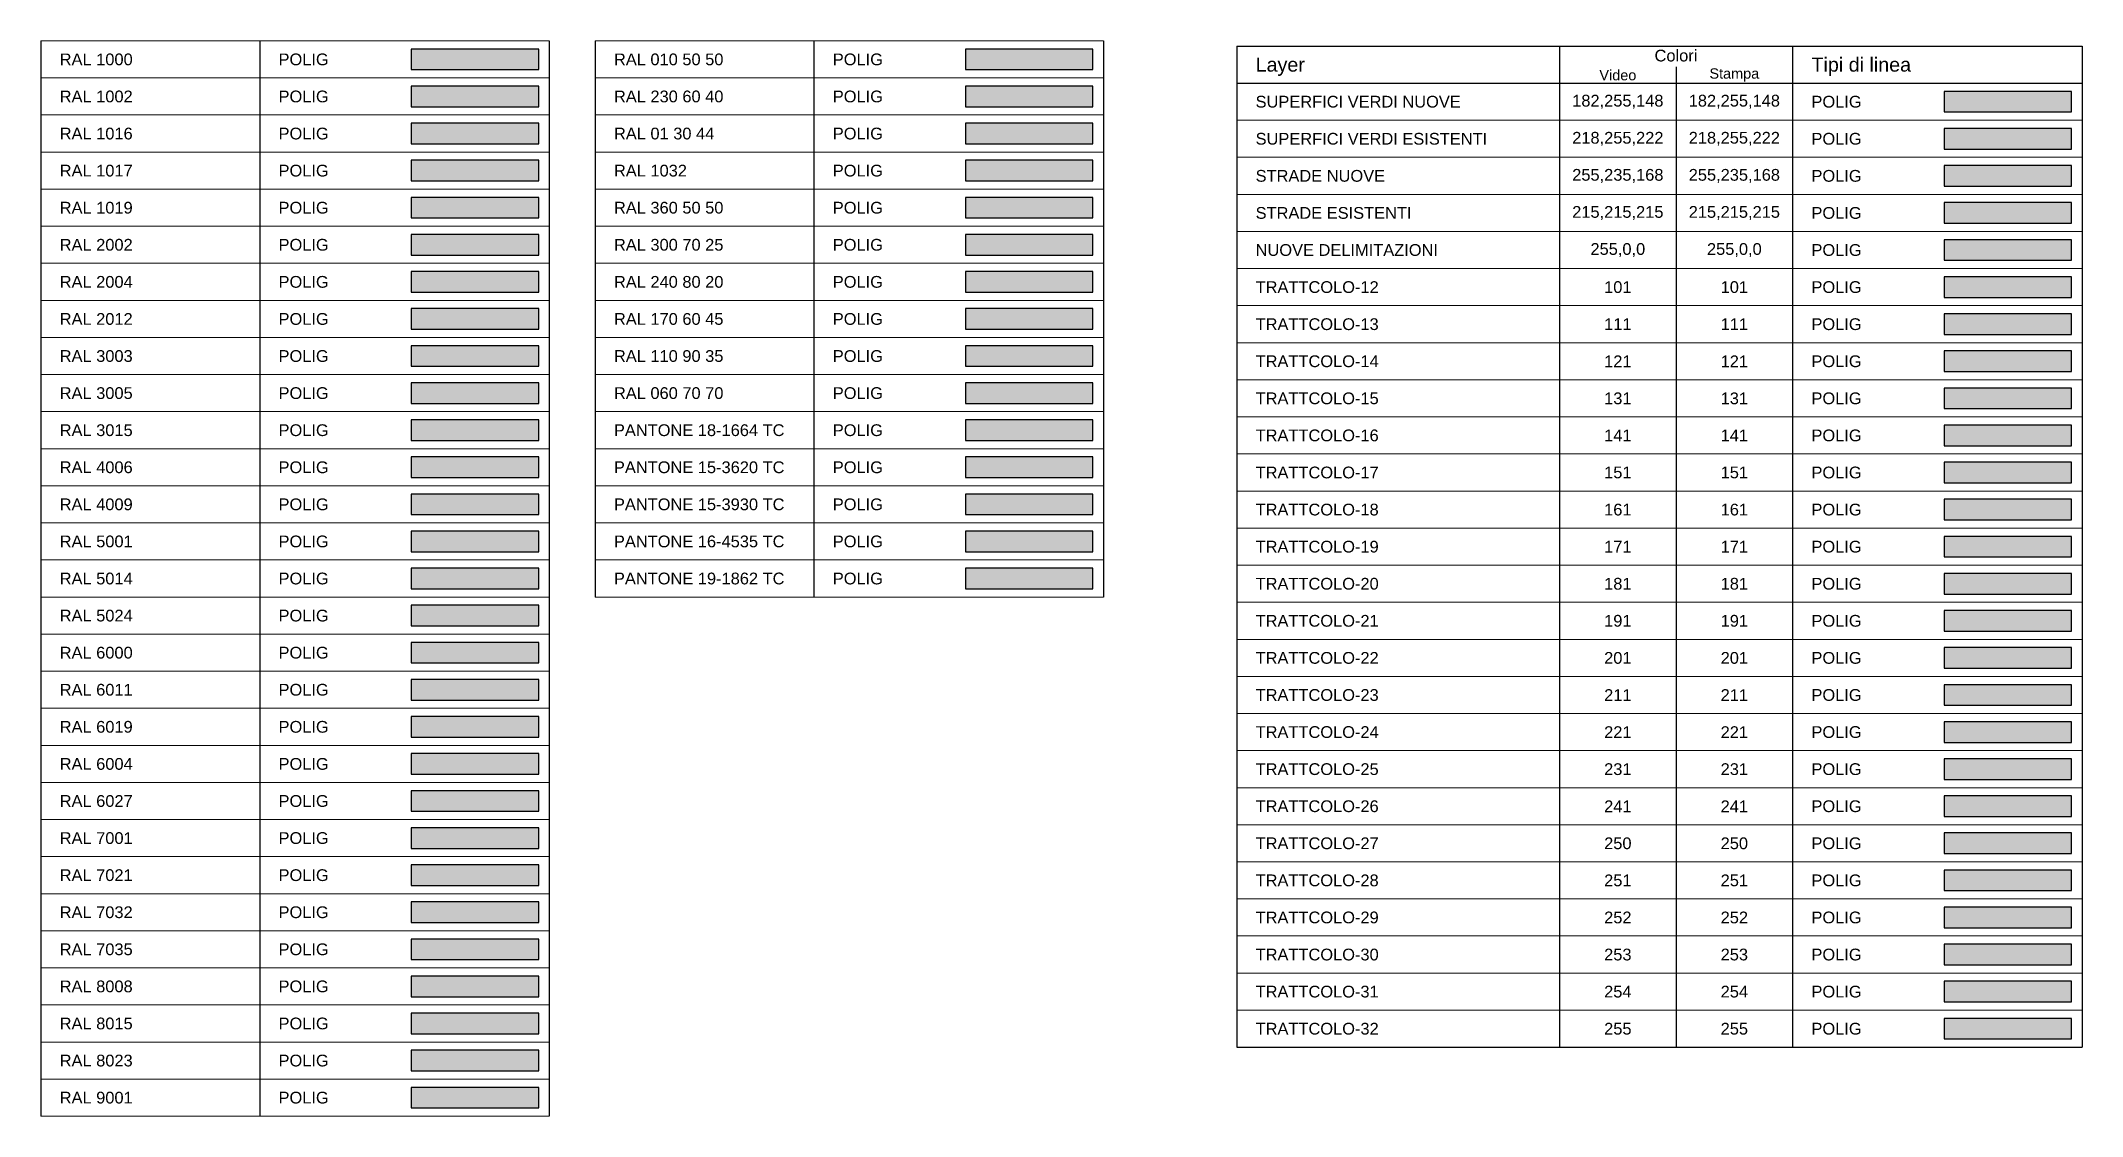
# Model space of a CAD drawing. Header units: millimetres. Extents: x -229 to 63875, y -200 to 109542.
# Drawn here: x 462.45 to 505.9, y 118.56 to 141.44 of the extents above; entities that cross this region are included whole.
import ezdxf
from ezdxf.enums import TextEntityAlignment as Align

# ---------------------------------------------------------------- set-up
doc = ezdxf.new("R2010")
doc.units = ezdxf.units.MM
for name, color, linetype, lineweight in [('01-010', 131, 'Continuous', 9), ('02-010', 51, 'Continuous', 9), ('03-010', 211, 'Continuous', 9), ('04-010', 101, 'Continuous', 9), ('05-020', 240, 'Continuous', 20), ('LINE018', 6, 'Continuous', 18), ('LINE025', 7, 'Continuous', 25), ('TEXT025', 7, 'Continuous', 25)]:
    doc.layers.add(name, color=color, linetype=linetype, lineweight=lineweight)
for name, color, linetype, true_color in [('NUOVE DELIMITAZIONI', 1, 'Continuous', 0xff0000), ('STRADE ESISTENTI', 7, 'Continuous', 0xd7d7d7), ('STRADE NUOVE', 7, 'Continuous', 0xffeba8), ('SUPERFICI VERDI NUOVE', 7, 'Continuous', 0xb6ff94)]:
    doc.layers.add(name, color=color, linetype=linetype, true_color=true_color)
for name, color, linetype in [('TEXT035', 1, 'Continuous'), ('TRATTCOLO-12', 101, 'Continuous'), ('TRATTCOLO-13', 111, 'Continuous'), ('TRATTCOLO-14', 121, 'Continuous'), ('TRATTCOLO-15', 131, 'Continuous'), ('TRATTCOLO-16', 141, 'Continuous'), ('TRATTCOLO-17', 151, 'Continuous'), ('TRATTCOLO-18', 161, 'Continuous'), ('TRATTCOLO-19', 171, 'Continuous'), ('TRATTCOLO-2', 21, 'Continuous'), ('TRATTCOLO-20', 181, 'Continuous'), ('TRATTCOLO-21', 191, 'Continuous'), ('TRATTCOLO-22', 201, 'Continuous'), ('TRATTCOLO-23', 211, 'Continuous'), ('TRATTCOLO-24', 221, 'Continuous'), ('TRATTCOLO-25', 231, 'Continuous'), ('TRATTCOLO-26', 241, 'Continuous'), ('TRATTCOLO-27', 250, 'Continuous'), ('TRATTCOLO-28', 251, 'Continuous'), ('TRATTCOLO-29', 252, 'Continuous'), ('TRATTCOLO-3', 31, 'Continuous'), ('TRATTCOLO-30', 253, 'Continuous'), ('TRATTCOLO-31', 254, 'Continuous'), ('TRATTCOLO-32', 255, 'Continuous'), ('TRATTCOLO-4', 41, 'Continuous'), ('TRATTCOLO-5', 40, 'Continuous'), ('TRATTCOLO-6', 44, 'Continuous')]:
    doc.layers.add(name, color=color, linetype=linetype)
doc.styles.add('ARIAL', font='arial.ttf')

msp = doc.modelspace()

# ---------------------------------------------------------------- texts
at = {"layer": 'TEXT025', "style": 'ARIAL'}
for s, p in [('RAL 1000', (462.85378, 141.04477)), ('POLIG', (467.51157, 141.04477)), ('RAL 010 50 50', (474.64962, 141.04477)), ('POLIG', (479.30741, 141.04477)), ('RAL 1002', (462.85378, 140.25575)), ('POLIG', (467.51157, 140.25575)), ('RAL 230 60 40', (474.64962, 140.25575)), ('POLIG', (479.30741, 140.25575)), ('SUPERFICI VERDI NUOVE', (488.30583, 140.14456)), ('POLIG', (500.13621, 140.14456)), ('RAL 1016', (462.85378, 139.46673)), ('POLIG', (467.51157, 139.46673)), ('RAL 01 30 44', (474.64962, 139.46673)), ('POLIG', (479.30741, 139.46673)), ('SUPERFICI VERDI ESISTENTI', (488.30583, 139.35555)), ('POLIG', (500.13621, 139.35555)), ('RAL 1017', (462.85378, 138.67772)), ('POLIG', (467.51157, 138.67772)), ('RAL 1032', (474.64962, 138.67772)), ('POLIG', (479.30741, 138.67772)), ('STRADE NUOVE', (488.30583, 138.56653)), ('POLIG', (500.13621, 138.56653)), ('RAL 1019', (462.85378, 137.8887)), ('POLIG', (467.51157, 137.8887)), ('RAL 360 50 50', (474.64962, 137.8887)), ('POLIG', (479.30741, 137.8887)), ('STRADE ESISTENTI', (488.30583, 137.77751)), ('POLIG', (500.13621, 137.77751)), ('RAL 2002', (462.85378, 137.09968)), ('POLIG', (467.51157, 137.09968)), ('RAL 300 70 25', (474.64962, 137.09968)), ('POLIG', (479.30741, 137.09968)), ('NUOVE DELIMITAZIONI', (488.30583, 136.9885)), ('POLIG', (500.13621, 136.9885)), ('RAL 2004', (462.85378, 136.31067)), ('POLIG', (467.51157, 136.31067)), ('RAL 240 80 20', (474.64962, 136.31067)), ('POLIG', (479.30741, 136.31067)), ('TRATTCOLO-12', (488.30583, 136.19948)), ('POLIG', (500.13621, 136.19948)), ('RAL 2012', (462.85378, 135.52165)), ('POLIG', (467.51157, 135.52165)), ('RAL 170 60 45', (474.64962, 135.52165)), ('POLIG', (479.30741, 135.52165)), ('TRATTCOLO-13', (488.30583, 135.41046)), ('POLIG', (500.13621, 135.41046)), ('RAL 3003', (462.85378, 134.73263)), ('POLIG', (467.51157, 134.73263)), ('RAL 110 90 35', (474.64962, 134.73263)), ('POLIG', (479.30741, 134.73263)), ('TRATTCOLO-14', (488.30583, 134.62145)), ('POLIG', (500.13621, 134.62145)), ('RAL 3005', (462.85378, 133.94362)), ('POLIG', (467.51157, 133.94362)), ('RAL 060 70 70', (474.64962, 133.94362)), ('POLIG', (479.30741, 133.94362)), ('TRATTCOLO-15', (488.30583, 133.83243)), ('POLIG', (500.13621, 133.83243)), ('RAL 3015', (462.85378, 133.1546)), ('POLIG', (467.51157, 133.1546)), ('PANTONE 18-1664 TC', (474.64962, 133.1546)), ('POLIG', (479.30741, 133.1546)), ('TRATTCOLO-16', (488.30583, 133.04341)), ('POLIG', (500.13621, 133.04341)), ('RAL 4006', (462.85378, 132.36558)), ('POLIG', (467.51157, 132.36558)), ('PANTONE 15-3620 TC', (474.64962, 132.36558)), ('POLIG', (479.30741, 132.36558)), ('TRATTCOLO-17', (488.30583, 132.2544)), ('POLIG', (500.13621, 132.2544)), ('RAL 4009', (462.85378, 131.57657)), ('POLIG', (467.51157, 131.57657)), ('PANTONE 15-3930 TC', (474.64962, 131.57657)), ('POLIG', (479.30741, 131.57657)), ('TRATTCOLO-18', (488.30583, 131.46538)), ('POLIG', (500.13621, 131.46538)), ('RAL 5001', (462.85378, 130.78755)), ('POLIG', (467.51157, 130.78755)), ('PANTONE 16-4535 TC', (474.64962, 130.78755)), ('POLIG', (479.30741, 130.78755)), ('TRATTCOLO-19', (488.30583, 130.67637)), ('POLIG', (500.13621, 130.67637)), ('RAL 5014', (462.85378, 129.99853)), ('POLIG', (467.51157, 129.99853)), ('PANTONE 19-1862 TC', (474.64962, 129.99853)), ('POLIG', (479.30741, 129.99853)), ('TRATTCOLO-20', (488.30583, 129.88735)), ('POLIG', (500.13621, 129.88735)), ('RAL 5024', (462.85378, 129.20952)), ('POLIG', (467.51157, 129.20952)), ('TRATTCOLO-21', (488.30583, 129.09833)), ('POLIG', (500.13621, 129.09833)), ('RAL 6000', (462.85378, 128.4205)), ('POLIG', (467.51157, 128.4205)), ('TRATTCOLO-22', (488.30583, 128.30932)), ('POLIG', (500.13621, 128.30932)), ('RAL 6011', (462.85378, 127.63148)), ('POLIG', (467.51157, 127.63148)), ('TRATTCOLO-23', (488.30583, 127.5203)), ('POLIG', (500.13621, 127.5203)), ('RAL 6019', (462.85378, 126.84247)), ('POLIG', (467.51157, 126.84247)), ('TRATTCOLO-24', (488.30583, 126.73128)), ('POLIG', (500.13621, 126.73128)), ('RAL 6004', (462.85378, 126.05345)), ('POLIG', (467.51157, 126.05345)), ('TRATTCOLO-25', (488.30583, 125.94227)), ('POLIG', (500.13621, 125.94227)), ('RAL 6027', (462.85378, 125.26444)), ('POLIG', (467.51157, 125.26444)), ('TRATTCOLO-26', (488.30583, 125.15325)), ('POLIG', (500.13621, 125.15325)), ('RAL 7001', (462.85378, 124.47542)), ('POLIG', (467.51157, 124.47542)), ('TRATTCOLO-27', (488.30583, 124.36423)), ('POLIG', (500.13621, 124.36423)), ('RAL 7021', (462.85378, 123.6864)), ('POLIG', (467.51157, 123.6864)), ('TRATTCOLO-28', (488.30583, 123.57522)), ('POLIG', (500.13621, 123.57522)), ('RAL 7032', (462.85378, 122.89739)), ('POLIG', (467.51157, 122.89739)), ('TRATTCOLO-29', (488.30583, 122.7862)), ('POLIG', (500.13621, 122.7862)), ('RAL 7035', (462.85378, 122.10837)), ('POLIG', (467.51157, 122.10837)), ('TRATTCOLO-30', (488.30583, 121.99718)), ('POLIG', (500.13621, 121.99718)), ('RAL 8008', (462.85378, 121.31935)), ('POLIG', (467.51157, 121.31935)), ('TRATTCOLO-31', (488.30583, 121.20817)), ('POLIG', (500.13621, 121.20817)), ('RAL 8015', (462.85378, 120.53034)), ('POLIG', (467.51157, 120.53034)), ('TRATTCOLO-32', (488.30583, 120.41915)), ('POLIG', (500.13621, 120.41915)), ('RAL 8023', (462.85378, 119.74132)), ('POLIG', (467.51157, 119.74132)), ('RAL 9001', (462.85378, 118.9523)), ('POLIG', (467.51157, 118.9523))]:
    msp.add_text(s, height=0.25, dxfattribs=at).set_placement(p, align=Align.MIDDLE_LEFT)
for s, height, p in [('Video', 0.22, (496.01497, 140.71316)), ('Stampa', 0.22, (498.49446, 140.71316)), ('182,255,148', 0.25, (496.01497, 140.14456)), ('182,255,148', 0.25, (498.49446, 140.14456)), ('218,255,222', 0.25, (496.01497, 139.35555)), ('218,255,222', 0.25, (498.49446, 139.35555)), ('255,235,168', 0.25, (496.01497, 138.56653)), ('255,235,168', 0.25, (498.49446, 138.56653)), ('215,215,215', 0.25, (496.01497, 137.77751)), ('215,215,215', 0.25, (498.49446, 137.77751)), ('255,0,0', 0.25, (496.01497, 136.9885)), ('255,0,0', 0.25, (498.49446, 136.9885)), ('101', 0.25, (496.01497, 136.19948)), ('101', 0.25, (498.49446, 136.19948)), ('111', 0.25, (496.01497, 135.41046)), ('111', 0.25, (498.49446, 135.41046)), ('121', 0.25, (496.01497, 134.62145)), ('121', 0.25, (498.49446, 134.62145)), ('131', 0.25, (496.01497, 133.83243)), ('131', 0.25, (498.49446, 133.83243)), ('141', 0.25, (496.01497, 133.04341)), ('141', 0.25, (498.49446, 133.04341)), ('151', 0.25, (496.01497, 132.2544)), ('151', 0.25, (498.49446, 132.2544)), ('161', 0.25, (496.01497, 131.46538)), ('161', 0.25, (498.49446, 131.46538)), ('171', 0.25, (496.01497, 130.67637)), ('171', 0.25, (498.49446, 130.67637)), ('181', 0.25, (496.01497, 129.88735)), ('181', 0.25, (498.49446, 129.88735)), ('191', 0.25, (496.01497, 129.09833)), ('191', 0.25, (498.49446, 129.09833)), ('201', 0.25, (496.01497, 128.30932)), ('201', 0.25, (498.49446, 128.30932)), ('211', 0.25, (496.01497, 127.5203)), ('211', 0.25, (498.49446, 127.5203)), ('221', 0.25, (496.01497, 126.73128)), ('221', 0.25, (498.49446, 126.73128)), ('231', 0.25, (496.01497, 125.94227)), ('231', 0.25, (498.49446, 125.94227)), ('241', 0.25, (496.01497, 125.15325)), ('241', 0.25, (498.49446, 125.15325)), ('250', 0.25, (496.01497, 124.36423)), ('250', 0.25, (498.49446, 124.36423)), ('251', 0.25, (496.01497, 123.57522)), ('251', 0.25, (498.49446, 123.57522)), ('252', 0.25, (496.01497, 122.7862)), ('252', 0.25, (498.49446, 122.7862)), ('253', 0.25, (496.01497, 121.99718)), ('253', 0.25, (498.49446, 121.99718)), ('254', 0.25, (496.01497, 121.20817)), ('254', 0.25, (498.49446, 121.20817)), ('255', 0.25, (496.01497, 120.41915)), ('255', 0.25, (498.49446, 120.41915))]:
    msp.add_text(s, height=height, dxfattribs=at).set_placement(p, align=Align.MIDDLE)
at = {"layer": 'TEXT035', "style": 'ARIAL'}
msp.add_text('Colori', height=0.25, dxfattribs=at).set_placement((497.25226, 141.13058), align=Align.MIDDLE)
for s, p in [('Layer', (488.30583, 140.93358)), ('Tipi di linea', (500.13621, 140.93358))]:
    msp.add_text(s, height=0.3, dxfattribs=at).set_placement(p, align=Align.MIDDLE_LEFT)

# ---------------------------------------------------------------- hatches: boundary and pattern name
at = {"layer": '01-010', "true_color": 0xe75b12}
msp.add_hatch(color=32, dxfattribs=at).paths.add_polyline_path([(470.33299, 136.52941), (470.33299, 136.09146), (473.04899, 136.09146), (473.04899, 136.52941)])
at = {"layer": '02-010', "true_color": 0xdb6a50}
msp.add_hatch(color=13, dxfattribs=at).paths.add_polyline_path([(470.33299, 135.74039), (470.33299, 135.30244), (473.04899, 135.30244), (473.04899, 135.74039)])
at = {"layer": '03-010', "true_color": 0x8d1d2c}
msp.add_hatch(color=244, dxfattribs=at).paths.add_polyline_path([(470.33299, 134.95138), (470.33299, 134.51343), (473.04899, 134.51343), (473.04899, 134.95138)])
at = {"layer": '04-010', "true_color": 0xe1a6ad}
msp.add_hatch(color=9, dxfattribs=at).paths.add_polyline_path([(470.33299, 133.37334), (470.33299, 132.9354), (473.04899, 132.9354), (473.04899, 133.37334)])
at = {"layer": '05-020', "true_color": 0xc94368}
msp.add_hatch(color=13, dxfattribs=at).paths.add_polyline_path([(482.12883, 141.26351), (482.12883, 140.82556), (484.84483, 140.82556), (484.84483, 141.26351)])
at = {"layer": '05-020', "true_color": 0x2497c8}
msp.add_hatch(color=142, dxfattribs=at).paths.add_polyline_path([(482.12883, 140.47449), (482.12883, 140.03654), (484.84483, 140.03654), (484.84483, 140.47449)])
at = {"layer": '05-020', "true_color": 0x870c39}
msp.add_hatch(color=236, dxfattribs=at).paths.add_polyline_path([(482.12883, 139.68547), (482.12883, 139.24753), (484.84483, 139.24753), (484.84483, 139.68547)])
at = {"layer": '05-020', "true_color": 0xddb20f}
msp.add_hatch(color=42, dxfattribs=at).paths.add_polyline_path([(482.12883, 138.89646), (482.12883, 138.45851), (484.84483, 138.45851), (484.84483, 138.89646)])
at = {"layer": '05-020', "true_color": 0xc74476}
msp.add_hatch(color=243, dxfattribs=at).paths.add_polyline_path([(482.12883, 138.10744), (482.12883, 137.66949), (484.84483, 137.66949), (484.84483, 138.10744)])
at = {"layer": '05-020', "true_color": 0xbba0d5}
msp.add_hatch(color=9, dxfattribs=at).paths.add_polyline_path([(482.12883, 137.31842), (482.12883, 136.88048), (484.84483, 136.88048), (484.84483, 137.31842)])
at = {"layer": '05-020', "true_color": 0xaad1ee}
msp.add_hatch(color=141, dxfattribs=at).paths.add_polyline_path([(482.12883, 136.52941), (482.12883, 136.09146), (484.84483, 136.09146), (484.84483, 136.52941)])
at = {"layer": '05-020', "true_color": 0x04a483}
msp.add_hatch(color=124, dxfattribs=at).paths.add_polyline_path([(482.12883, 135.74039), (482.12883, 135.30244), (484.84483, 135.30244), (484.84483, 135.74039)])
at = {"layer": '05-020', "true_color": 0xdcf4a5}
msp.add_hatch(color=61, dxfattribs=at).paths.add_polyline_path([(482.12883, 134.95138), (482.12883, 134.51343), (484.84483, 134.51343), (484.84483, 134.95138)])
at = {"layer": '05-020', "true_color": 0x5e2028}
msp.add_hatch(color=19, dxfattribs=at).paths.add_polyline_path([(470.33299, 134.16236), (470.33299, 133.72441), (473.04899, 133.72441), (473.04899, 134.16236)])
at = {"layer": '05-020', "true_color": 0xfa9930}
msp.add_hatch(color=30, dxfattribs=at).paths.add_polyline_path([(482.12883, 134.16236), (482.12883, 133.72441), (484.84483, 133.72441), (484.84483, 134.16236)])
at = {"layer": '05-020', "true_color": 0xd62617}
msp.add_hatch(color=22, dxfattribs=at).paths.add_polyline_path([(482.12883, 133.37334), (482.12883, 132.9354), (484.84483, 132.9354), (484.84483, 133.37334)])
at = {"layer": '05-020', "true_color": 0x992572}
msp.add_hatch(color=227, dxfattribs=at).paths.add_polyline_path([(470.33299, 132.58433), (470.33299, 132.14638), (473.04899, 132.14638), (473.04899, 132.58433)])
at = {"layer": '05-020', "true_color": 0xc4a3c4}
msp.add_hatch(color=9, dxfattribs=at).paths.add_polyline_path([(482.12883, 132.58433), (482.12883, 132.14638), (484.84483, 132.14638), (484.84483, 132.58433)])
at = {"layer": '05-020', "true_color": 0xa38995}
msp.add_hatch(color=252, dxfattribs=at).paths.add_polyline_path([(470.33299, 131.79531), (470.33299, 131.35736), (473.04899, 131.35736), (473.04899, 131.79531)])
at = {"layer": '05-020', "true_color": 0x8ca3d1}
msp.add_hatch(color=153, dxfattribs=at).paths.add_polyline_path([(482.12883, 131.79531), (482.12883, 131.35736), (484.84483, 131.35736), (484.84483, 131.79531)])
at = {"layer": '05-020', "true_color": 0x1f4764}
msp.add_hatch(color=139, dxfattribs=at).paths.add_polyline_path([(470.33299, 131.00629), (470.33299, 130.56835), (473.04899, 130.56835), (473.04899, 131.00629)])
at = {"layer": '05-020', "true_color": 0x00b5d6}
msp.add_hatch(color=132, dxfattribs=at).paths.add_polyline_path([(482.12883, 131.00629), (482.12883, 130.56835), (484.84483, 130.56835), (484.84483, 131.00629)])
at = {"layer": '05-020', "true_color": 0x6c7c98}
msp.add_hatch(color=8, dxfattribs=at).paths.add_polyline_path([(470.33299, 130.21728), (470.33299, 129.77933), (473.04899, 129.77933), (473.04899, 130.21728)])
at = {"layer": '05-020', "true_color": 0x9c1a2e}
msp.add_hatch(color=244, dxfattribs=at).paths.add_polyline_path([(482.12883, 130.21728), (482.12883, 129.77933), (484.84483, 129.77933), (484.84483, 130.21728)])
at = {"layer": '05-020', "true_color": 0x6a93b0}
msp.add_hatch(color=153, dxfattribs=at).paths.add_polyline_path([(470.33299, 129.42826), (470.33299, 128.99031), (473.04899, 128.99031), (473.04899, 129.42826)])
at = {"layer": '05-020', "true_color": 0x327662}
msp.add_hatch(color=117, dxfattribs=at).paths.add_polyline_path([(470.33299, 128.63924), (470.33299, 128.2013), (473.04899, 128.2013), (473.04899, 128.63924)])
at = {"layer": '05-020', "true_color": 0x66825b}
msp.add_hatch(color=85, dxfattribs=at).paths.add_polyline_path([(470.33299, 127.85023), (470.33299, 127.41228), (473.04899, 127.41228), (473.04899, 127.85023)])
at = {"layer": '05-020', "true_color": 0xb7d9b1}
msp.add_hatch(color=9, dxfattribs=at).paths.add_polyline_path([(470.33299, 127.06121), (470.33299, 126.62326), (473.04899, 126.62326), (473.04899, 127.06121)])
at = {"layer": '05-020', "true_color": 0x008754}
msp.add_hatch(color=126, dxfattribs=at).paths.add_polyline_path([(470.33299, 126.27219), (470.33299, 125.83425), (473.04899, 125.83425), (473.04899, 126.27219)])
at = {"layer": '05-020', "true_color": 0x81c0bb}
msp.add_hatch(color=123, dxfattribs=at).paths.add_polyline_path([(470.33299, 125.48318), (470.33299, 125.04523), (473.04899, 125.04523), (473.04899, 125.48318)])
at = {"layer": '05-020', "true_color": 0x8f999f}
msp.add_hatch(color=252, dxfattribs=at).paths.add_polyline_path([(470.33299, 124.69416), (470.33299, 124.25621), (473.04899, 124.25621), (473.04899, 124.69416)])
at = {"layer": '05-020', "true_color": 0x2e3234}
msp.add_hatch(color=250, dxfattribs=at).paths.add_polyline_path([(470.33299, 123.90514), (470.33299, 123.4672), (473.04899, 123.4672), (473.04899, 123.90514)])
at = {"layer": '05-020', "true_color": 0xb9b9a8}
msp.add_hatch(color=253, dxfattribs=at).paths.add_polyline_path([(470.33299, 123.11613), (470.33299, 122.67818), (473.04899, 122.67818), (473.04899, 123.11613)])
at = {"layer": '05-020', "true_color": 0xcbd0cc}
msp.add_hatch(color=254, dxfattribs=at).paths.add_polyline_path([(470.33299, 122.32711), (470.33299, 121.88916), (473.04899, 121.88916), (473.04899, 122.32711)])
at = {"layer": '05-020', "true_color": 0x6f4f28}
msp.add_hatch(color=27, dxfattribs=at).paths.add_polyline_path([(470.33299, 121.53809), (470.33299, 121.10015), (473.04899, 121.10015), (473.04899, 121.53809)])
at = {"layer": '05-020', "true_color": 0x633a34}
msp.add_hatch(color=39, dxfattribs=at).paths.add_polyline_path([(470.33299, 120.74908), (470.33299, 120.31113), (473.04899, 120.31113), (473.04899, 120.74908)])
at = {"layer": '05-020', "true_color": 0xa65e2f}
msp.add_hatch(color=25, dxfattribs=at).paths.add_polyline_path([(470.33299, 119.96006), (470.33299, 119.52211), (473.04899, 119.52211), (473.04899, 119.96006)])
at = {"layer": '05-020', "true_color": 0xefebdc}
msp.add_hatch(color=254, dxfattribs=at).paths.add_polyline_path([(470.33299, 119.17105), (470.33299, 118.7331), (473.04899, 118.7331), (473.04899, 119.17105)])
at = {"layer": 'NUOVE DELIMITAZIONI', "true_color": 0xff0000}
msp.add_hatch(color=1, dxfattribs=at).paths.add_polyline_path([(505.67363, 136.76929), (505.67363, 137.20724), (502.95763, 137.20724), (502.95763, 136.76929)])
at = {"layer": 'STRADE ESISTENTI', "true_color": 0xd7d7d7}
msp.add_hatch(color=254, dxfattribs=at).paths.add_polyline_path([(505.67363, 137.55831), (505.67363, 137.99626), (502.95763, 137.99626), (502.95763, 137.55831)])
at = {"layer": 'STRADE NUOVE', "true_color": 0xffeba8}
msp.add_hatch(color=41, dxfattribs=at).paths.add_polyline_path([(505.67363, 138.34733), (505.67363, 138.78527), (502.95763, 138.78527), (502.95763, 138.34733)])
at = {"layer": 'SUPERFICI VERDI NUOVE', "true_color": 0xb6ff94}
msp.add_hatch(color=71, dxfattribs=at).paths.add_polyline_path([(505.67363, 139.92536), (505.67363, 140.36331), (502.95763, 140.36331), (502.95763, 139.92536)])
at = {"layer": 'SUPERFICI VERDI NUOVE', "true_color": 0xdaffde}
msp.add_hatch(color=254, dxfattribs=at).paths.add_polyline_path([(505.67363, 139.13634), (505.67363, 139.57429), (502.95763, 139.57429), (502.95763, 139.13634)])
at = {"layer": 'TRATTCOLO-12'}
msp.add_hatch(color=256, dxfattribs=at).paths.add_polyline_path([(505.67363, 135.98028), (505.67363, 136.41822), (502.95763, 136.41822), (502.95763, 135.98028)])
at = {"layer": 'TRATTCOLO-13'}
msp.add_hatch(color=256, dxfattribs=at).paths.add_polyline_path([(505.67363, 135.19126), (505.67363, 135.62921), (502.95763, 135.62921), (502.95763, 135.19126)])
at = {"layer": 'TRATTCOLO-14'}
msp.add_hatch(color=256, dxfattribs=at).paths.add_polyline_path([(505.67363, 134.40224), (505.67363, 134.84019), (502.95763, 134.84019), (502.95763, 134.40224)])
at = {"layer": 'TRATTCOLO-15'}
msp.add_hatch(color=256, dxfattribs=at).paths.add_polyline_path([(502.95763, 133.61323), (505.67363, 133.61323), (505.67363, 134.05117), (502.95763, 134.05117)])
at = {"layer": 'TRATTCOLO-16'}
msp.add_hatch(color=256, dxfattribs=at).paths.add_polyline_path([(502.95763, 133.26216), (502.95763, 132.82421), (505.67363, 132.82421), (505.67363, 133.26216)])
at = {"layer": 'TRATTCOLO-17'}
msp.add_hatch(color=256, dxfattribs=at).paths.add_polyline_path([(505.67363, 132.03519), (505.67363, 132.47314), (502.95763, 132.47314), (502.95763, 132.03519)])
at = {"layer": 'TRATTCOLO-18'}
msp.add_hatch(color=256, dxfattribs=at).paths.add_polyline_path([(505.67363, 131.24618), (505.67363, 131.68412), (502.95763, 131.68412), (502.95763, 131.24618)])
at = {"layer": 'TRATTCOLO-19'}
msp.add_hatch(color=256, dxfattribs=at).paths.add_polyline_path([(502.95763, 130.89511), (502.95763, 130.45716), (505.67363, 130.45716), (505.67363, 130.89511)])
at = {"layer": 'TRATTCOLO-2', "true_color": 0xd2b773}
msp.add_hatch(color=43, dxfattribs=at).paths.add_polyline_path([(473.04899, 140.03654), (473.04899, 140.47449), (470.33299, 140.47449), (470.33299, 140.03654)])
at = {"layer": 'TRATTCOLO-20'}
msp.add_hatch(color=256, dxfattribs=at).paths.add_polyline_path([(505.67363, 129.66814), (505.67363, 130.10609), (502.95763, 130.10609), (502.95763, 129.66814)])
at = {"layer": 'TRATTCOLO-21'}
msp.add_hatch(color=256, dxfattribs=at).paths.add_polyline_path([(502.95763, 129.31707), (502.95763, 128.87913), (505.67363, 128.87913), (505.67363, 129.31707)])
at = {"layer": 'TRATTCOLO-22'}
msp.add_hatch(color=256, dxfattribs=at).paths.add_polyline_path([(502.95763, 128.09011), (505.67363, 128.09011), (505.67363, 128.52806), (502.95763, 128.52806)])
at = {"layer": 'TRATTCOLO-23'}
msp.add_hatch(color=256, dxfattribs=at).paths.add_polyline_path([(505.67363, 127.30109), (505.67363, 127.73904), (502.95763, 127.73904), (502.95763, 127.30109)])
at = {"layer": 'TRATTCOLO-24'}
msp.add_hatch(color=256, dxfattribs=at).paths.add_polyline_path([(505.67363, 126.51208), (505.67363, 126.95002), (502.95763, 126.95002), (502.95763, 126.51208)])
at = {"layer": 'TRATTCOLO-25'}
msp.add_hatch(color=256, dxfattribs=at).paths.add_polyline_path([(505.67363, 125.72306), (505.67363, 126.16101), (502.95763, 126.16101), (502.95763, 125.72306)])
at = {"layer": 'TRATTCOLO-26'}
msp.add_hatch(color=256, dxfattribs=at).paths.add_polyline_path([(505.67363, 124.93404), (505.67363, 125.37199), (502.95763, 125.37199), (502.95763, 124.93404)])
at = {"layer": 'TRATTCOLO-27'}
msp.add_hatch(color=256, dxfattribs=at).paths.add_polyline_path([(505.67363, 124.14503), (505.67363, 124.58298), (502.95763, 124.58298), (502.95763, 124.14503)])
at = {"layer": 'TRATTCOLO-28'}
msp.add_hatch(color=256, dxfattribs=at).paths.add_polyline_path([(502.95763, 123.35601), (505.67363, 123.35601), (505.67363, 123.79396), (502.95763, 123.79396)])
at = {"layer": 'TRATTCOLO-29'}
msp.add_hatch(color=256, dxfattribs=at).paths.add_polyline_path([(502.95763, 123.00494), (502.95763, 122.567), (505.67363, 122.567), (505.67363, 123.00494)])
at = {"layer": 'TRATTCOLO-3', "true_color": 0xccc58f}
msp.add_hatch(color=53, dxfattribs=at).paths.add_polyline_path([(473.04899, 140.82556), (473.04899, 141.26351), (470.33299, 141.26351), (470.33299, 140.82556)])
at = {"layer": 'TRATTCOLO-3', "true_color": 0xeaf044}
msp.add_hatch(color=53, dxfattribs=at).paths.add_polyline_path([(473.04899, 139.24753), (473.04899, 139.68547), (470.33299, 139.68547), (470.33299, 139.24753)])
at = {"layer": 'TRATTCOLO-30'}
msp.add_hatch(color=256, dxfattribs=at).paths.add_polyline_path([(505.67363, 121.77798), (505.67363, 122.21593), (502.95763, 122.21593), (502.95763, 121.77798)])
at = {"layer": 'TRATTCOLO-31'}
msp.add_hatch(color=256, dxfattribs=at).paths.add_polyline_path([(505.67363, 120.98896), (505.67363, 121.42691), (502.95763, 121.42691), (502.95763, 120.98896)])
at = {"layer": 'TRATTCOLO-32'}
msp.add_hatch(color=256, dxfattribs=at).paths.add_polyline_path([(505.67363, 120.19995), (505.67363, 120.63789), (502.95763, 120.63789), (502.95763, 120.19995)])
at = {"layer": 'TRATTCOLO-4', "true_color": 0xf4b752}
msp.add_hatch(color=43, dxfattribs=at).paths.add_polyline_path([(470.33299, 138.89646), (470.33299, 138.45851), (473.04899, 138.45851), (473.04899, 138.89646)])
at = {"layer": 'TRATTCOLO-5', "true_color": 0xa4957d}
msp.add_hatch(color=252, dxfattribs=at).paths.add_polyline_path([(473.04899, 137.66949), (473.04899, 138.10744), (470.33299, 138.10744), (470.33299, 137.66949)])
at = {"layer": 'TRATTCOLO-6', "true_color": 0xc63927}
msp.add_hatch(color=22, dxfattribs=at).paths.add_polyline_path([(470.33299, 137.31842), (470.33299, 136.88048), (473.04899, 136.88048), (473.04899, 137.31842)])

# ---------------------------------------------------------------- linework, layer by layer
at = {"layer": 'LINE018'}
for p, q in [((462.45177, 141.43927), (473.27261, 141.43927)), ((474.24761, 141.43927), (485.06845, 141.43927)), ((462.45177, 140.65026), (473.27261, 140.65026)), ((474.24761, 140.65026), (485.06845, 140.65026)), ((462.45177, 139.86124), (473.27261, 139.86124)), ((474.24761, 139.86124), (485.06845, 139.86124)), ((487.90382, 139.75006), (505.89725, 139.75006)), ((462.45177, 139.07222), (473.27261, 139.07222)), ((474.24761, 139.07222), (485.06845, 139.07222)), ((487.90382, 138.96104), (505.89725, 138.96104)), ((462.45177, 138.28321), (473.27261, 138.28321)), ((474.24761, 138.28321), (485.06845, 138.28321)), ((487.90382, 138.17202), (505.89725, 138.17202)), ((462.45177, 137.49419), (473.27261, 137.49419)), ((474.24761, 137.49419), (485.06845, 137.49419)), ((487.90382, 137.38301), (505.89725, 137.38301)), ((462.45177, 136.70517), (473.27261, 136.70517)), ((462.45177, 136.70517), (473.27261, 136.70517)), ((474.24761, 136.70517), (485.06845, 136.70517)), ((487.90382, 136.59399), (505.89725, 136.59399)), ((462.45177, 135.91616), (473.27261, 135.91616)), ((462.45177, 135.91616), (473.27261, 135.91616)), ((474.24761, 135.91616), (485.06845, 135.91616)), ((487.90382, 135.80497), (505.89725, 135.80497)), ((462.45177, 135.12714), (473.27261, 135.12714)), ((462.45177, 135.12714), (473.27261, 135.12714)), ((474.24761, 135.12714), (485.06845, 135.12714)), ((487.90382, 135.01596), (505.89725, 135.01596)), ((462.45177, 134.33813), (473.27261, 134.33813)), ((462.45177, 134.33813), (473.27261, 134.33813)), ((474.24761, 134.33813), (485.06845, 134.33813)), ((487.90382, 134.22694), (505.89725, 134.22694)), ((462.45177, 133.54911), (473.27261, 133.54911)), ((474.24761, 133.54911), (485.06845, 133.54911)), ((487.90382, 133.43792), (505.89725, 133.43792)), ((462.45177, 132.76009), (473.27261, 132.76009)), ((474.24761, 132.76009), (485.06845, 132.76009)), ((487.90382, 132.64891), (505.89725, 132.64891)), ((462.45177, 131.97108), (473.27261, 131.97108)), ((474.24761, 131.97108), (485.06845, 131.97108)), ((487.90382, 131.85989), (505.89725, 131.85989)), ((462.45177, 131.18206), (473.27261, 131.18206)), ((474.24761, 131.18206), (485.06845, 131.18206)), ((487.90382, 131.07087), (505.89725, 131.07087)), ((462.45177, 130.39304), (473.27261, 130.39304)), ((474.24761, 130.39304), (485.06845, 130.39304)), ((487.90382, 130.28186), (505.89725, 130.28186)), ((462.45177, 129.60403), (473.27261, 129.60403)), ((474.24761, 129.60403), (485.06845, 129.60403)), ((487.90382, 129.49284), (505.89725, 129.49284)), ((462.45177, 128.81501), (473.27261, 128.81501)), ((487.90382, 128.70382), (505.89725, 128.70382)), ((462.45177, 128.02599), (473.27261, 128.02599)), ((487.90382, 127.91481), (505.89725, 127.91481)), ((462.45177, 127.23698), (473.27261, 127.23698)), ((487.90382, 127.12579), (505.89725, 127.12579)), ((462.45177, 126.44796), (473.27261, 126.44796)), ((487.90382, 126.33677), (505.89725, 126.33677)), ((462.45177, 125.65894), (473.27261, 125.65894)), ((487.90382, 125.54776), (505.89725, 125.54776)), ((462.45177, 124.86993), (473.27261, 124.86993)), ((487.90382, 124.75874), (505.89725, 124.75874)), ((462.45177, 124.08091), (473.27261, 124.08091)), ((487.90382, 123.96973), (505.89725, 123.96973)), ((462.45177, 123.29189), (473.27261, 123.29189)), ((487.90382, 123.18071), (505.89725, 123.18071)), ((462.45177, 122.50288), (473.27261, 122.50288)), ((487.90382, 122.39169), (505.89725, 122.39169)), ((462.45177, 121.71386), (473.27261, 121.71386)), ((487.90382, 121.60268), (505.89725, 121.60268)), ((462.45177, 120.92484), (473.27261, 120.92484)), ((487.90382, 120.81366), (505.89725, 120.81366)), ((462.45177, 120.13583), (473.27261, 120.13583)), ((462.45177, 119.34681), (473.27261, 119.34681)), ((462.45177, 118.5578), (473.27261, 118.5578))]:
    msp.add_line(p, q, dxfattribs=at)
at = {"layer": 'LINE025'}
for p, q in [((462.45177, 141.43927), (462.45177, 118.5578)), ((467.10956, 141.43927), (467.10956, 118.5578)), ((473.27261, 141.43927), (473.27261, 118.5578)), ((474.24761, 141.43927), (474.24761, 129.60403)), ((478.9054, 141.43927), (478.9054, 129.60403)), ((485.06845, 141.43927), (485.06845, 129.60403)), ((487.90382, 141.32809), (487.90382, 120.02464)), ((487.90382, 141.32809), (505.89725, 141.32809)), ((494.77523, 141.32809), (494.77523, 120.02464)), ((499.7342, 141.32809), (499.7342, 120.02464)), ((505.89725, 141.32809), (505.89725, 120.02464)), ((497.25472, 140.88725), (497.25472, 120.02464)), ((487.90382, 140.53907), (505.89725, 140.53907)), ((487.90382, 120.02464), (505.89725, 120.02464))]:
    msp.add_line(p, q, dxfattribs=at)
at = {"layer": 'LINE025', "flags": 128}
for points in [[(470.33259, 140.82579), (473.04859, 140.82579), (473.04859, 141.26374), (470.33259, 141.26374)], [(482.12843, 140.82579), (484.84443, 140.82579), (484.84443, 141.26374), (482.12843, 141.26374)], [(470.33259, 140.03678), (473.04859, 140.03678), (473.04859, 140.47472), (470.33259, 140.47472)], [(482.12843, 140.03678), (484.84443, 140.03678), (484.84443, 140.47472), (482.12843, 140.47472)], [(502.95723, 139.92559), (505.67323, 139.92559), (505.67323, 140.36354), (502.95723, 140.36354)], [(470.33259, 139.24776), (473.04859, 139.24776), (473.04859, 139.68571), (470.33259, 139.68571)], [(482.12843, 139.24776), (484.84443, 139.24776), (484.84443, 139.68571), (482.12843, 139.68571)], [(502.95723, 139.13657), (505.67323, 139.13657), (505.67323, 139.57452), (502.95723, 139.57452)], [(470.33259, 138.45874), (473.04859, 138.45874), (473.04859, 138.89669), (470.33259, 138.89669)], [(482.12843, 138.45874), (484.84443, 138.45874), (484.84443, 138.89669), (482.12843, 138.89669)], [(502.95723, 138.34756), (505.67323, 138.34756), (505.67323, 138.7855), (502.95723, 138.7855)], [(470.33259, 137.66973), (473.04859, 137.66973), (473.04859, 138.10767), (470.33259, 138.10767)], [(482.12843, 137.66973), (484.84443, 137.66973), (484.84443, 138.10767), (482.12843, 138.10767)], [(502.95723, 137.55854), (505.67323, 137.55854), (505.67323, 137.99649), (502.95723, 137.99649)], [(470.33259, 136.88071), (473.04859, 136.88071), (473.04859, 137.31866), (470.33259, 137.31866)], [(482.12843, 136.88071), (484.84443, 136.88071), (484.84443, 137.31866), (482.12843, 137.31866)], [(502.95723, 136.76952), (505.67323, 136.76952), (505.67323, 137.20747), (502.95723, 137.20747)], [(470.33259, 136.09169), (473.04859, 136.09169), (473.04859, 136.52964), (470.33259, 136.52964)], [(482.12843, 136.09169), (484.84443, 136.09169), (484.84443, 136.52964), (482.12843, 136.52964)], [(502.95723, 135.98051), (505.67323, 135.98051), (505.67323, 136.41845), (502.95723, 136.41845)], [(470.33259, 135.30268), (473.04859, 135.30268), (473.04859, 135.74062), (470.33259, 135.74062)], [(482.12843, 135.30268), (484.84443, 135.30268), (484.84443, 135.74062), (482.12843, 135.74062)], [(502.95723, 135.19149), (505.67323, 135.19149), (505.67323, 135.62944), (502.95723, 135.62944)], [(470.33259, 134.51366), (473.04859, 134.51366), (473.04859, 134.95161), (470.33259, 134.95161)], [(482.12843, 134.51366), (484.84443, 134.51366), (484.84443, 134.95161), (482.12843, 134.95161)], [(502.95723, 134.40247), (505.67323, 134.40247), (505.67323, 134.84042), (502.95723, 134.84042)], [(470.33259, 133.72464), (473.04859, 133.72464), (473.04859, 134.16259), (470.33259, 134.16259)], [(482.12843, 133.72464), (484.84443, 133.72464), (484.84443, 134.16259), (482.12843, 134.16259)], [(502.95723, 133.61346), (505.67323, 133.61346), (505.67323, 134.05141), (502.95723, 134.05141)], [(470.33259, 132.93563), (473.04859, 132.93563), (473.04859, 133.37357), (470.33259, 133.37357)], [(482.12843, 132.93563), (484.84443, 132.93563), (484.84443, 133.37357), (482.12843, 133.37357)], [(502.95723, 132.82444), (505.67323, 132.82444), (505.67323, 133.26239), (502.95723, 133.26239)], [(470.33259, 132.14661), (473.04859, 132.14661), (473.04859, 132.58456), (470.33259, 132.58456)], [(482.12843, 132.14661), (484.84443, 132.14661), (484.84443, 132.58456), (482.12843, 132.58456)], [(502.95723, 132.03542), (505.67323, 132.03542), (505.67323, 132.47337), (502.95723, 132.47337)], [(470.33259, 131.35759), (473.04859, 131.35759), (473.04859, 131.79554), (470.33259, 131.79554)], [(482.12843, 131.35759), (484.84443, 131.35759), (484.84443, 131.79554), (482.12843, 131.79554)], [(502.95723, 131.24641), (505.67323, 131.24641), (505.67323, 131.68436), (502.95723, 131.68436)], [(470.33259, 130.56858), (473.04859, 130.56858), (473.04859, 131.00652), (470.33259, 131.00652)], [(482.12843, 130.56858), (484.84443, 130.56858), (484.84443, 131.00652), (482.12843, 131.00652)], [(502.95723, 130.45739), (505.67323, 130.45739), (505.67323, 130.89534), (502.95723, 130.89534)], [(470.33259, 129.77956), (473.04859, 129.77956), (473.04859, 130.21751), (470.33259, 130.21751)], [(482.12843, 129.77956), (484.84443, 129.77956), (484.84443, 130.21751), (482.12843, 130.21751)], [(502.95723, 129.66838), (505.67323, 129.66838), (505.67323, 130.10632), (502.95723, 130.10632)], [(470.33259, 128.99054), (473.04859, 128.99054), (473.04859, 129.42849), (470.33259, 129.42849)], [(502.95723, 128.87936), (505.67323, 128.87936), (505.67323, 129.31731), (502.95723, 129.31731)], [(470.33259, 128.20153), (473.04859, 128.20153), (473.04859, 128.63947), (470.33259, 128.63947)], [(502.95723, 128.09034), (505.67323, 128.09034), (505.67323, 128.52829), (502.95723, 128.52829)], [(470.33259, 127.41251), (473.04859, 127.41251), (473.04859, 127.85046), (470.33259, 127.85046)], [(502.95723, 127.30133), (505.67323, 127.30133), (505.67323, 127.73927), (502.95723, 127.73927)], [(470.33259, 126.62349), (473.04859, 126.62349), (473.04859, 127.06144), (470.33259, 127.06144)], [(502.95723, 126.51231), (505.67323, 126.51231), (505.67323, 126.95026), (502.95723, 126.95026)], [(470.33259, 125.83448), (473.04859, 125.83448), (473.04859, 126.27243), (470.33259, 126.27243)], [(502.95723, 125.72329), (505.67323, 125.72329), (505.67323, 126.16124), (502.95723, 126.16124)], [(470.33259, 125.04546), (473.04859, 125.04546), (473.04859, 125.48341), (470.33259, 125.48341)], [(502.95723, 124.93428), (505.67323, 124.93428), (505.67323, 125.37222), (502.95723, 125.37222)], [(470.33259, 124.25645), (473.04859, 124.25645), (473.04859, 124.69439), (470.33259, 124.69439)], [(502.95723, 124.14526), (505.67323, 124.14526), (505.67323, 124.58321), (502.95723, 124.58321)], [(470.33259, 123.46743), (473.04859, 123.46743), (473.04859, 123.90538), (470.33259, 123.90538)], [(502.95723, 123.35624), (505.67323, 123.35624), (505.67323, 123.79419), (502.95723, 123.79419)], [(470.33259, 122.67841), (473.04859, 122.67841), (473.04859, 123.11636), (470.33259, 123.11636)], [(502.95723, 122.56723), (505.67323, 122.56723), (505.67323, 123.00517), (502.95723, 123.00517)], [(470.33259, 121.8894), (473.04859, 121.8894), (473.04859, 122.32734), (470.33259, 122.32734)], [(502.95723, 121.77821), (505.67323, 121.77821), (505.67323, 122.21616), (502.95723, 122.21616)], [(470.33259, 121.10038), (473.04859, 121.10038), (473.04859, 121.53833), (470.33259, 121.53833)], [(502.95723, 120.98919), (505.67323, 120.98919), (505.67323, 121.42714), (502.95723, 121.42714)], [(470.33259, 120.31136), (473.04859, 120.31136), (473.04859, 120.74931), (470.33259, 120.74931)], [(502.95723, 120.20018), (505.67323, 120.20018), (505.67323, 120.63812), (502.95723, 120.63812)], [(470.33259, 119.52235), (473.04859, 119.52235), (473.04859, 119.96029), (470.33259, 119.96029)], [(470.33259, 118.73333), (473.04859, 118.73333), (473.04859, 119.17128), (470.33259, 119.17128)]]:
    msp.add_lwpolyline(points, close=True, dxfattribs=at)

msp.set_redraw_order([(e.dxf.handle, doc.entitydb.next_handle()) for e in msp.query("TEXT MTEXT ATTDEF DIMENSION ARC_DIMENSION")])  # texts and dimensions are drawn at this point

doc.saveas('drawing.dxf')
